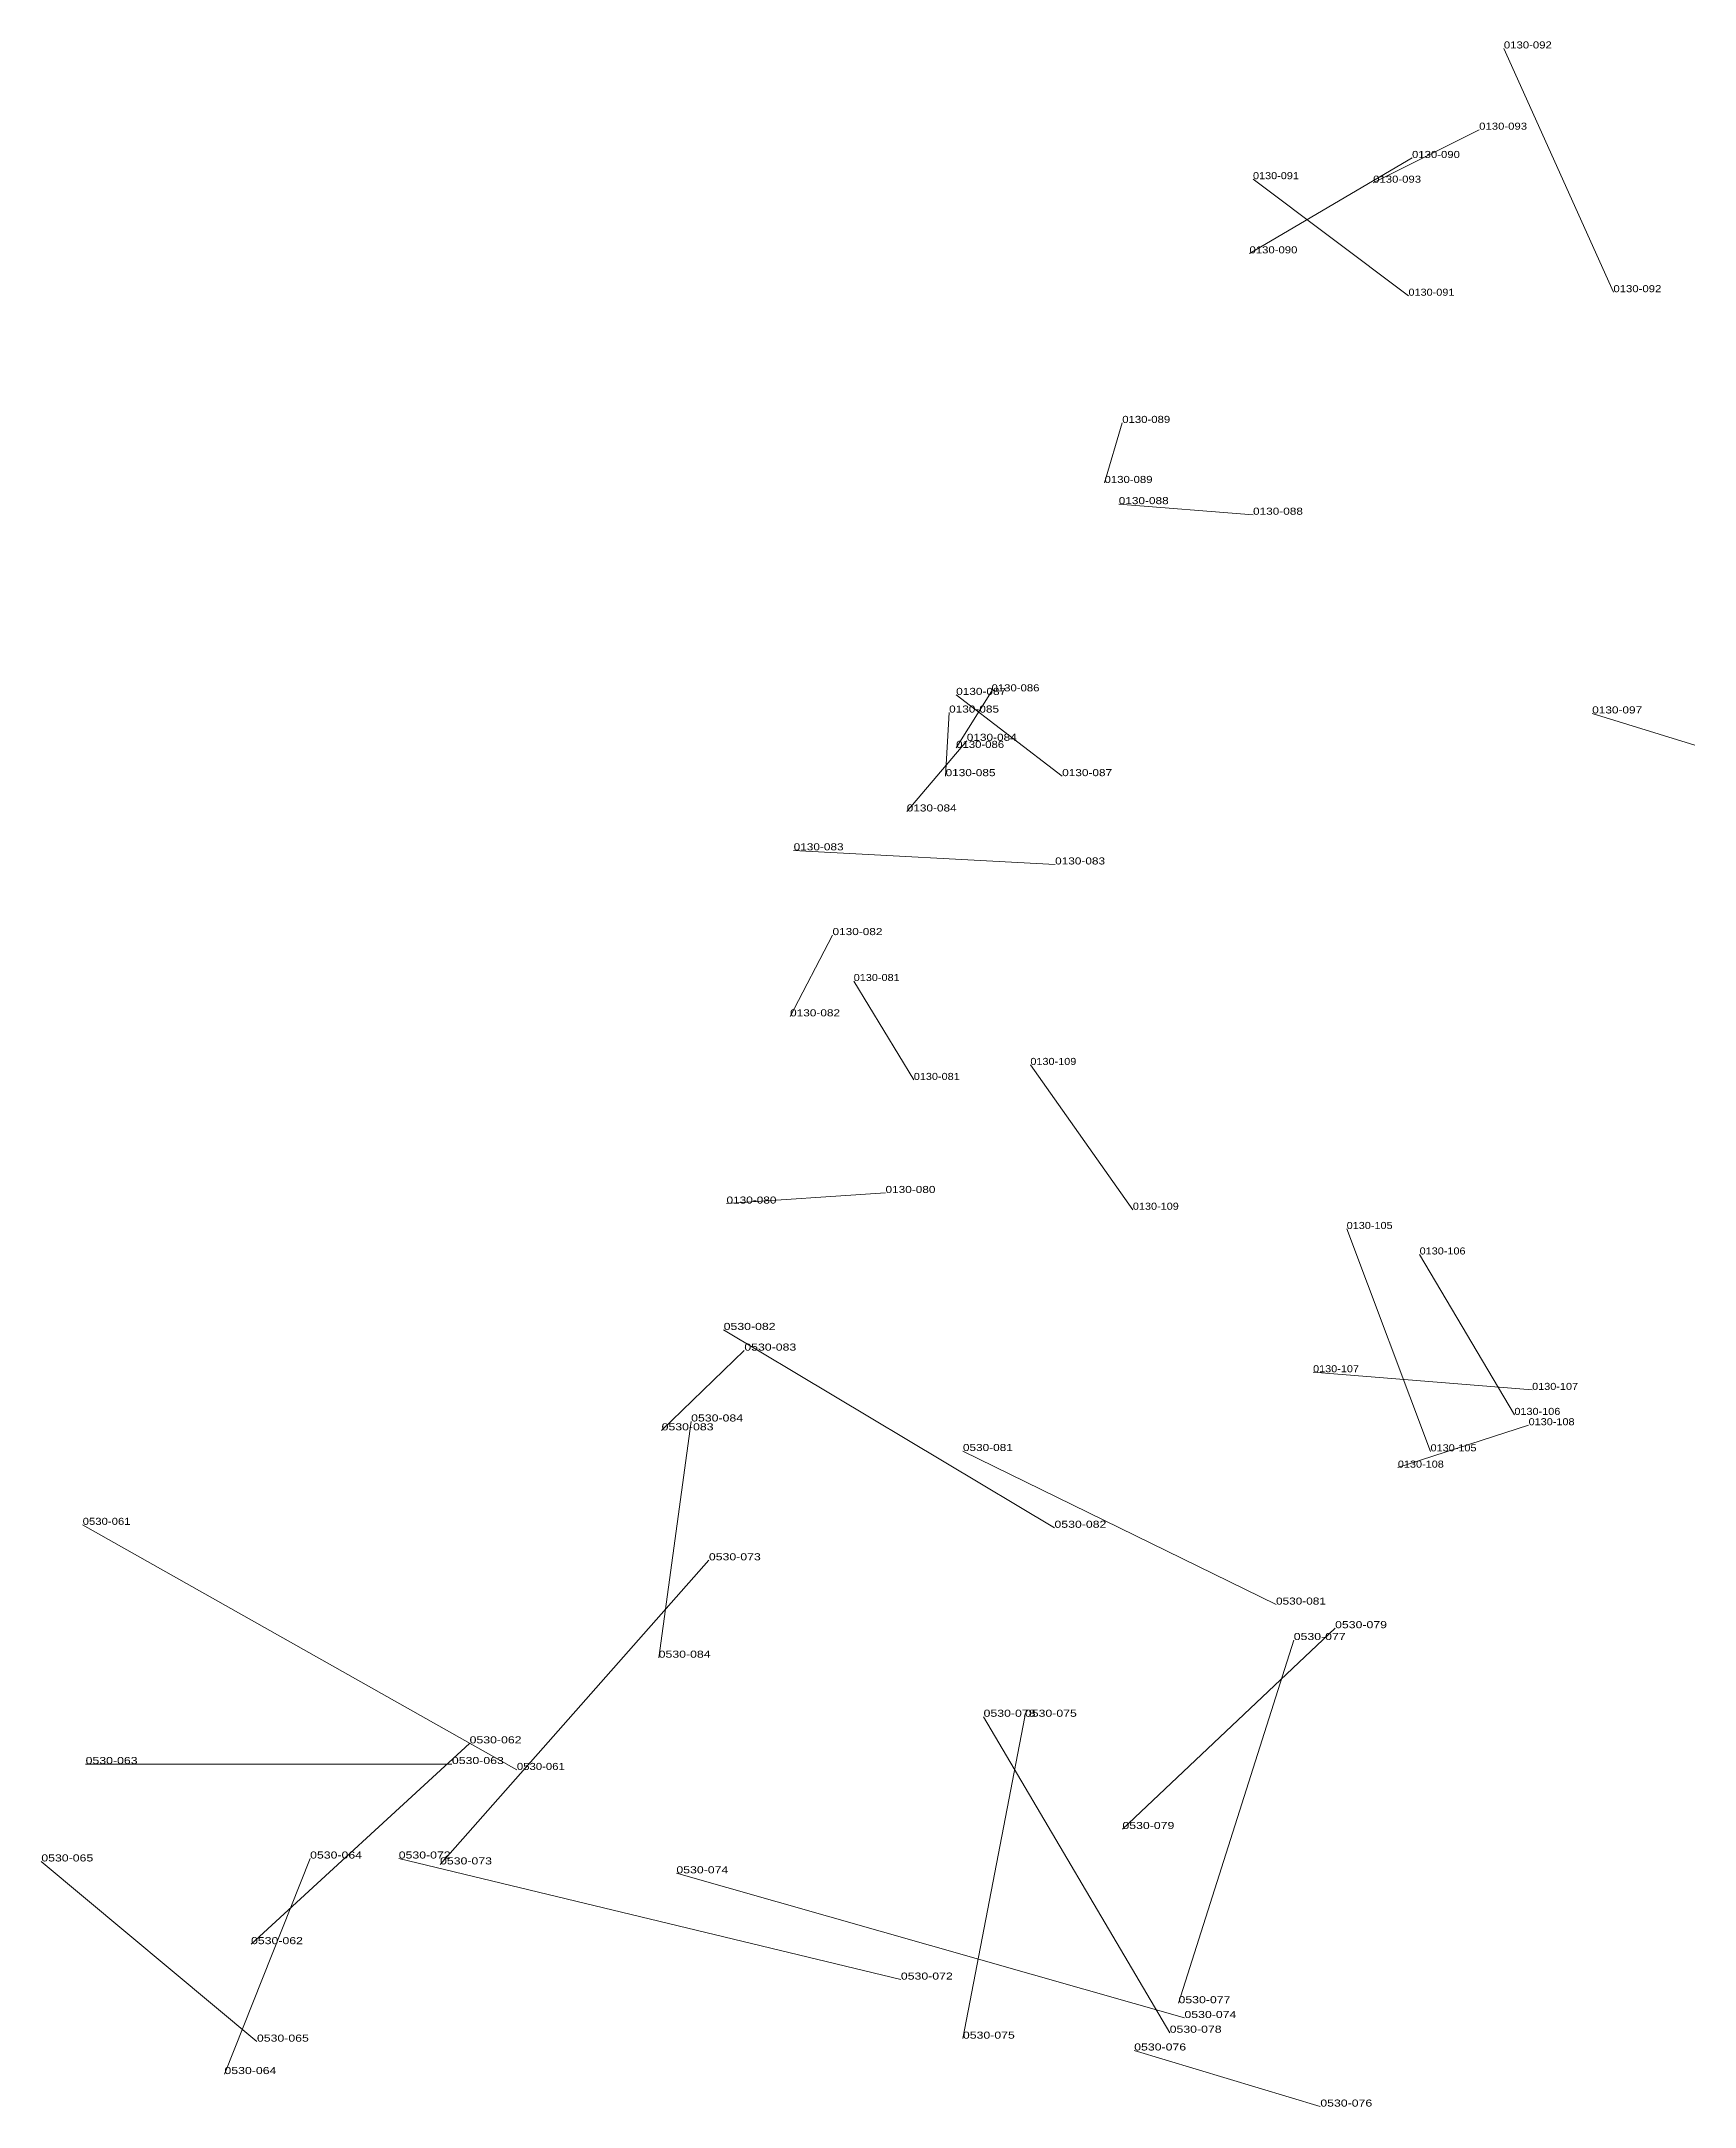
# Model space of a CAD drawing. Header units: metres. Extents: x 571156 to 607184, y 703608 to 727431.
# Drawn here: x 577748 to 578216, y 719329 to 719914 of the extents above; entities that cross this region are included whole.
import ezdxf

# ---------------------------------------------------------------- set-up
doc = ezdxf.new("R2010")
doc.units = ezdxf.units.M
doc.header["$LTSCALE"] = 0.8
doc.layers.add('60', color=7, linetype='Continuous', lineweight=13)
doc.layers.add('61', color=7, linetype='Continuous')

msp = doc.modelspace()

# ---------------------------------------------------------------- texts
at = {"layer": '60'}
for s, width, p in [('0130-090', 1.2, (578135.96, 719880.57)), ('0130-093', 1.2, (578124.96, 719873.57)), ('0130-091', 1.15, (578134.96, 719841.57)), ('0130-092', 1.2, (578192.96, 719842.57)), ('0130-089', 1.2, (578053.96, 719805.57)), ('0130-088', 1.25, (578090.96, 719779.57)), ('0130-086', 1.2, (578016.96, 719729.57)), ('0130-097', 1.25, (578186.96, 719723.32)), ('0130-084', 1.25, (578009.96, 719715.57)), ('0130-085', 1.25, (578003.96, 719705.57)), ('0130-087', 1.25, (578036.96, 719705.57)), ('0130-083', 1.25, (578034.96, 719680.57)), ('0130-082', 1.25, (577959.96, 719637.57)), ('0130-109', 1.15, (578027.96, 719623.82)), ('0130-081', 1.15, (577994.96, 719619.57)), ('0130-080', 1.25, (577986.96, 719587.57)), ('0130-106', 1.15, (578138.11, 719570.16)), ('0530-083', 1.3, (577947, 719542.95)), ('0130-107', 1.15, (578107.96, 719536.82)), ('0530-081', 1.25, (578008.86, 719514.52)), ('0130-108', 1.15, (578131.96, 719509.82)), ('0130-105', 1.15, (578141.21, 719514.43)), ('0530-061', 1.2, (577759.74, 719493.62)), ('0530-082', 1.3, (578034.77, 719492.79)), ('0530-073', 1.3, (577936.97, 719483.59)), ('0530-079', 1.3, (578114.19, 719464.37)), ('0530-077', 1.3, (578102.49, 719461.02)), ('0530-084', 1.3, (577922.76, 719456.01)), ('0530-078', 1.3, (578014.71, 719439.29)), ('0530-075', 1.3, (578026.41, 719439.29)), ('0530-063', 1.3, (577760.58, 719425.91)), ('0530-065', 1.3, (577748.04, 719398.33)), ('0530-064', 1.3, (577824.11, 719399.16)), ('0530-062', 1.3, (577807.39, 719374.92)), ('0530-072', 1.3, (577991.3, 719364.89)), ('0530-074', 1.3, (578071.56, 719354.02)), ('0530-076', 1.3, (578110.01, 719328.94))]:
    msp.add_text(s, height=2, dxfattribs=dict(at, width=width)).set_placement(p)
at = {"layer": '61'}
for s, width, p in [('0130-092', 1.2, (578161.96, 719911.57)), ('0130-093', 1.2, (578154.96, 719888.57)), ('0130-091', 1.15, (578090.96, 719874.57)), ('0130-090', 1.2, (578089.96, 719853.57)), ('0130-089', 1.2, (578048.96, 719788.57)), ('0130-088', 1.25, (578052.96, 719782.57)), ('0130-087', 1.25, (578006.96, 719728.57)), ('0130-085', 1.25, (578004.96, 719723.57)), ('0130-086', 1.2, (578006.96, 719713.57)), ('0130-084', 1.25, (577992.96, 719695.57)), ('0130-083', 1.25, (577960.96, 719684.57)), ('0130-082', 1.25, (577971.96, 719660.57)), ('0130-081', 1.15, (577977.96, 719647.57)), ('0130-080', 1.25, (577941.96, 719584.57)), ('0130-109', 1.15, (578056.96, 719582.82)), ('0130-105', 1.15, (578117.47, 719577.38)), ('0530-082', 1.3, (577941.15, 719548.8)), ('0130-107', 1.15, (578169.96, 719531.82)), ('0530-084', 1.3, (577931.95, 719522.88)), ('0130-106', 1.15, (578164.94, 719524.75)), ('0130-108', 1.15, (578168.96, 719521.82)), ('0530-083', 1.3, (577923.59, 719520.38)), ('0530-081', 1.25, (578097.47, 719471.05)), ('0530-062', 1.3, (577869.25, 719431.76)), ('0530-063', 1.3, (577864.24, 719425.91)), ('0530-061', 1.2, (577882.63, 719424.24)), ('0530-079', 1.3, (578054, 719407.52)), ('0530-072', 1.3, (577849.19, 719399.16)), ('0530-073', 1.3, (577860.89, 719397.49)), ('0530-074', 1.3, (577927.77, 719394.98)), ('0530-077', 1.3, (578069.88, 719358.2)), ('0530-065', 1.3, (577809.06, 719347.33)), ('0530-075', 1.3, (578008.86, 719348.17)), ('0530-078', 1.3, (578067.38, 719349.84)), ('0530-076', 1.3, (578057.34, 719344.82)), ('0530-064', 1.3, (577799.87, 719338.14))]:
    msp.add_text(s, height=2, dxfattribs=dict(at, width=width)).set_placement(p)

# ---------------------------------------------------------------- linework, layer by layer
at = {"layer": '60'}
for p, q in [((578161.96, 719911.57), (578192.96, 719842.57)), ((578154.96, 719888.57), (578124.96, 719873.57)), ((578089.96, 719853.57), (578135.96, 719880.57)), ((578090.96, 719874.57), (578134.96, 719841.57)), ((578048.96, 719788.57), (578053.96, 719805.57)), ((578052.96, 719782.57), (578090.96, 719779.57)), ((578006.96, 719713.57), (578016.96, 719729.57)), ((578006.96, 719728.57), (578036.96, 719705.57)), ((578004.96, 719723.57), (578003.96, 719705.57)), ((578215.96, 719714.32), (578186.96, 719723.32)), ((577992.96, 719695.57), (578009.96, 719715.57)), ((577960.96, 719684.57), (578034.96, 719680.57)), ((577971.96, 719660.57), (577959.96, 719637.57)), ((577977.96, 719647.57), (577994.96, 719619.57)), ((578056.96, 719582.82), (578027.96, 719623.82)), ((577941.96, 719584.57), (577986.96, 719587.57)), ((578117.47, 719577.38), (578141.21, 719514.43)), ((578164.94, 719524.75), (578138.11, 719570.16)), ((577941.15, 719548.8), (578034.77, 719492.79)), ((577923.59, 719520.38), (577947, 719542.95)), ((578169.96, 719531.82), (578107.96, 719536.82)), ((577931.95, 719522.88), (577922.76, 719456.01)), ((578168.96, 719521.82), (578131.96, 719509.82)), ((578097.47, 719471.05), (578008.86, 719514.52)), ((577882.63, 719424.24), (577759.74, 719493.62)), ((577860.89, 719397.49), (577936.97, 719483.59)), ((578054, 719407.52), (578114.19, 719464.37)), ((578069.88, 719358.2), (578102.49, 719461.02)), ((578008.86, 719348.17), (578026.41, 719439.29)), ((578067.38, 719349.84), (578014.71, 719439.29)), ((577869.25, 719431.76), (577807.39, 719374.92)), ((577864.24, 719425.91), (577760.58, 719425.91)), ((577809.06, 719347.33), (577748.04, 719398.33)), ((577799.87, 719338.14), (577824.11, 719399.16)), ((577849.19, 719399.16), (577991.3, 719364.89)), ((577927.77, 719394.98), (578071.56, 719354.02)), ((578057.34, 719344.82), (578110.01, 719328.94))]:
    msp.add_line(p, q, dxfattribs=at)

msp.set_redraw_order([(e.dxf.handle, doc.entitydb.next_handle()) for e in msp.query("TEXT MTEXT ATTDEF DIMENSION ARC_DIMENSION")])  # texts and dimensions are drawn at this point

doc.saveas('drawing.dxf')
